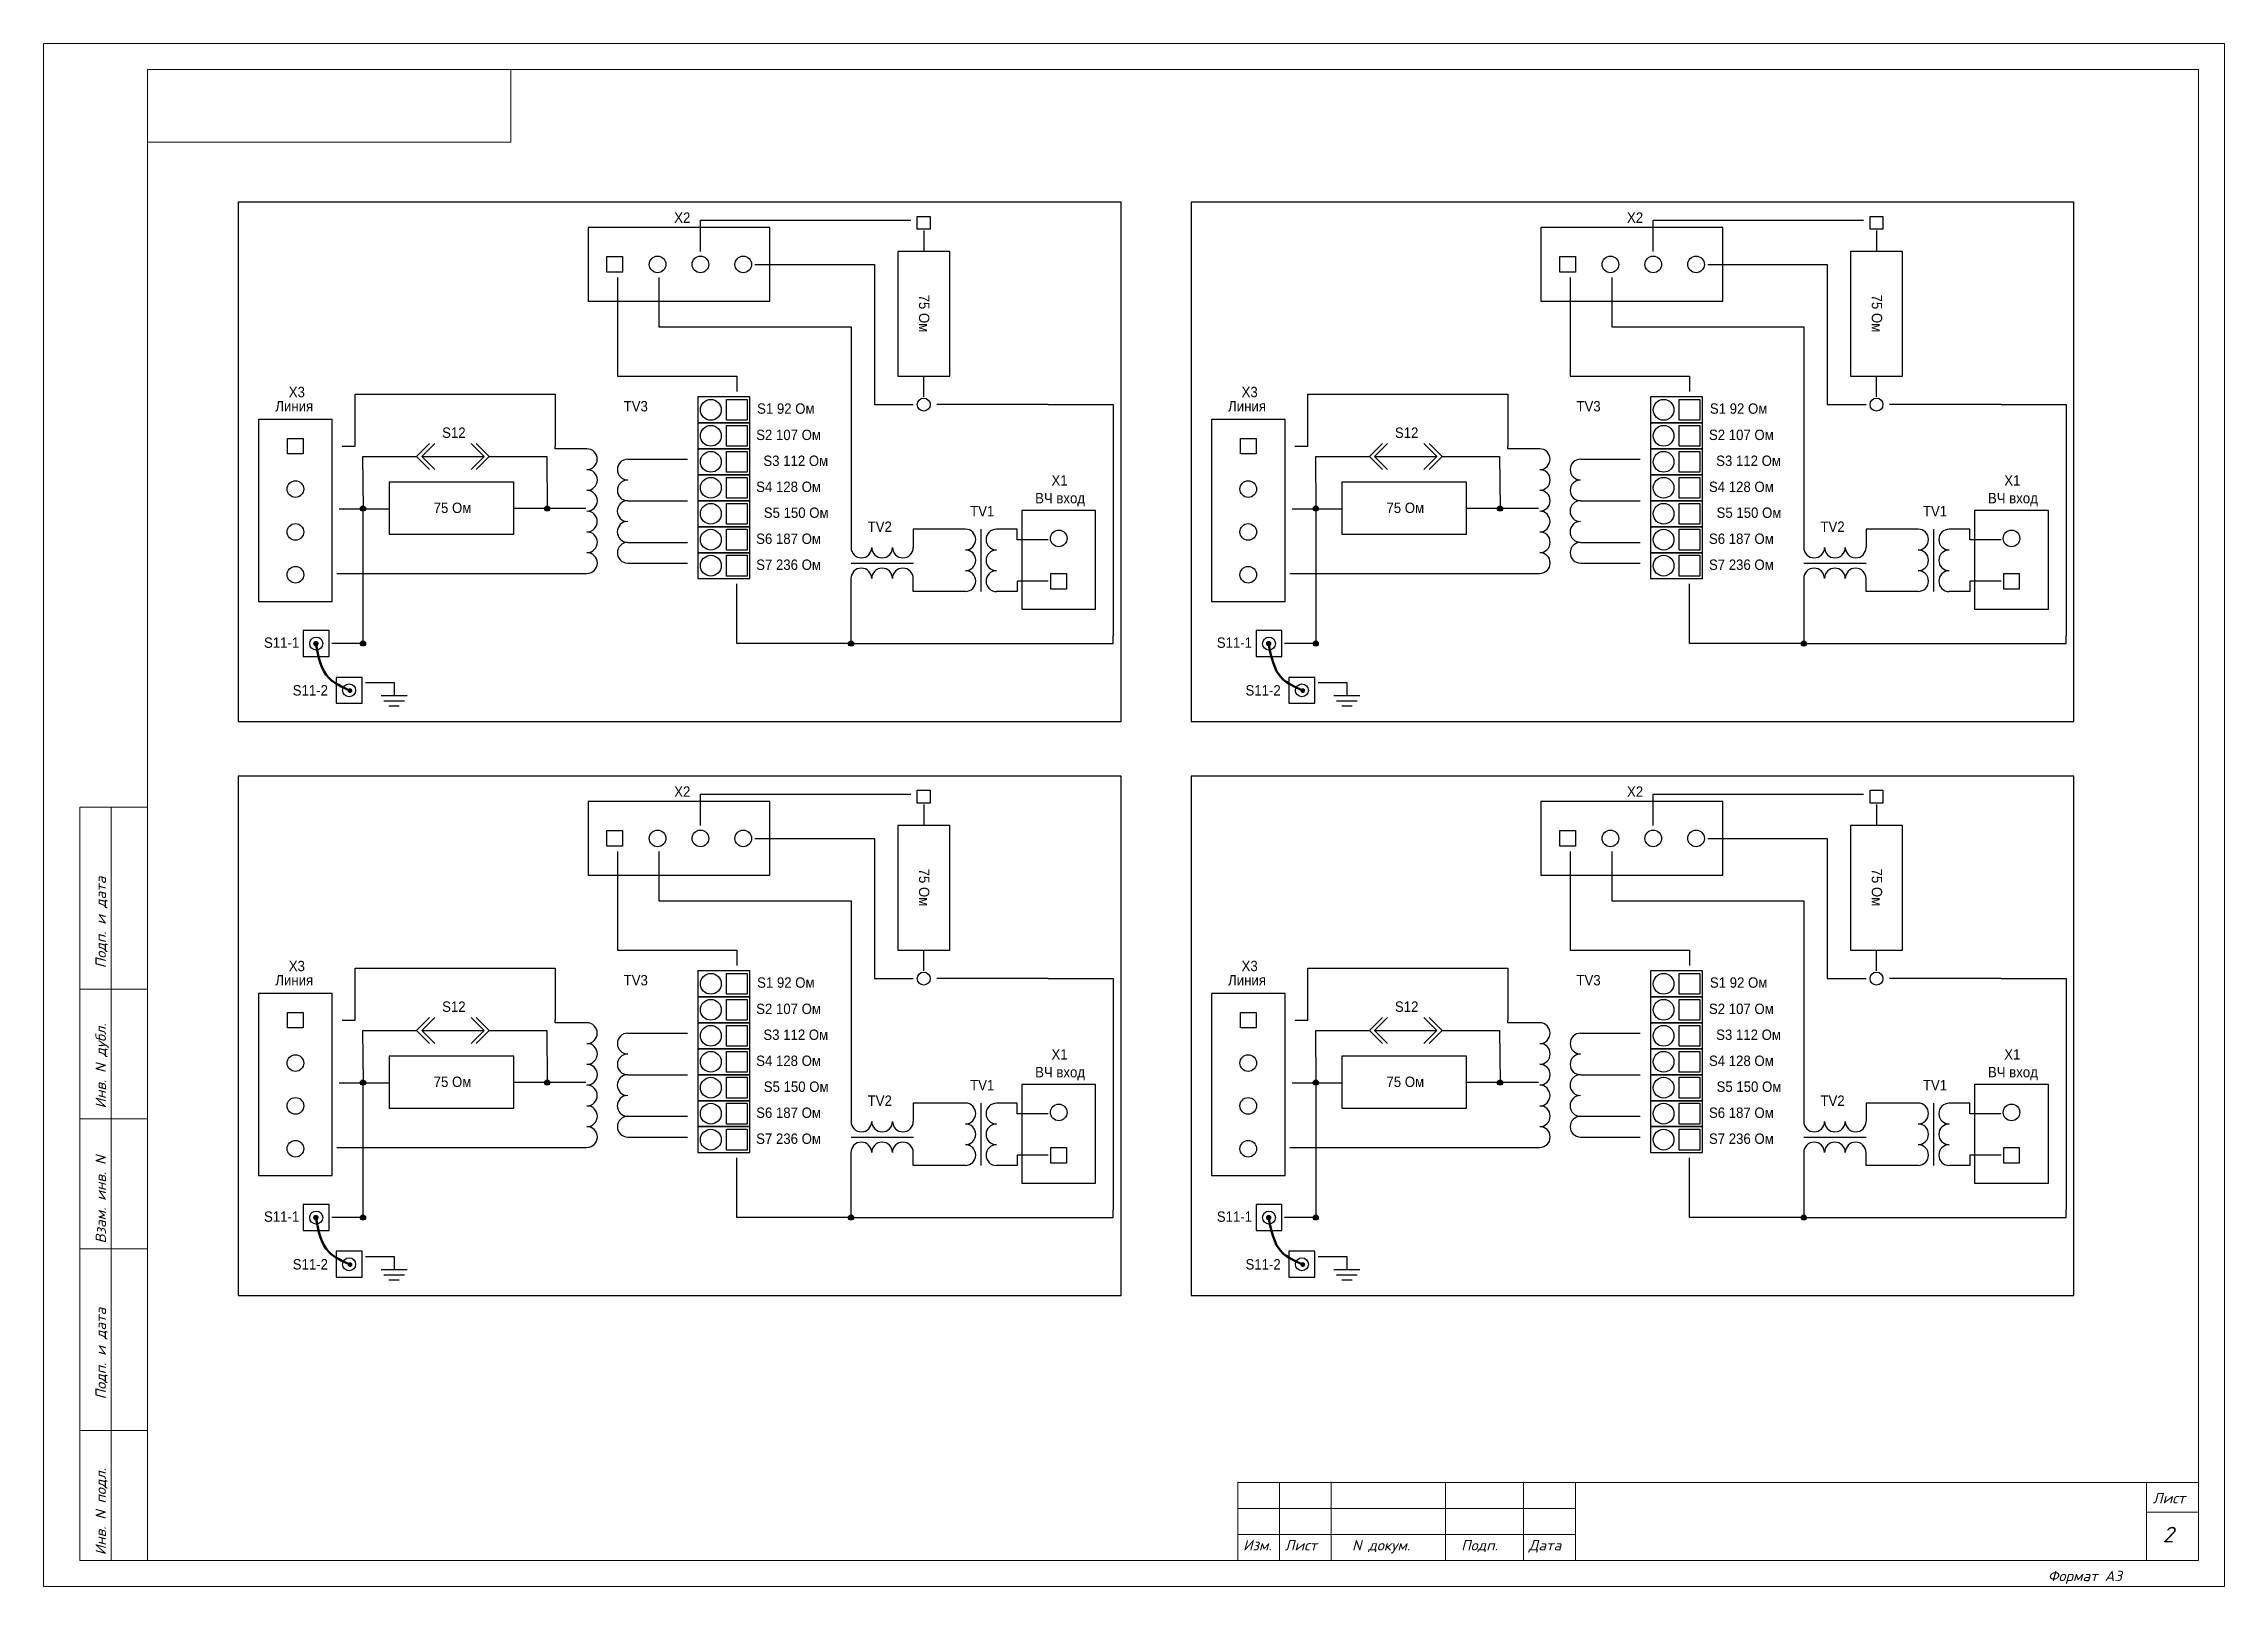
# Model space of a CAD drawing. Extents: x 25 to 880, y -342 to 306.
# Drawn here: x 460 to 880, y -342 to -45 of the extents above; entities that cross this region are included whole.
import ezdxf
from ezdxf.enums import TextEntityAlignment as Align

# ---------------------------------------------------------------- set-up
doc = ezdxf.new("R2010")
doc.units = 0
doc.header["$MEASUREMENT"] = 0
for name, color, linetype in [('BOARD', 7, 'Continuous'), ('PACKAGE_BOT', 7, 'Continuous'), ('PIN_BOT', 7, 'Continuous'), ('REFDES_BOT', 7, 'Continuous')]:
    doc.layers.add(name, color=color, linetype=linetype)
doc.layers.add('РАМКА', color=7, linetype='Continuous', lineweight=0)
doc.styles.add('ADRF1', font='romans', dxfattribs={"oblique": 15})

msp = doc.modelspace()

# ---------------------------------------------------------------- texts
at = {"layer": 'REFDES_BOT', "text_generation_flag": 6, "width": 0.95}
for s, rotation, p in [('X2', 180, (583, -79.5)), ('X2', 180, (766.5, -79.5)), ('75 Ом', 90, (628.5868, -96.9452)), ('75 Ом', 90, (812.0868, -96.9452)), ('X3', 180, (508.7739, -113.0685)), ('X3', 180, (692.2739, -113.0685)), ('Линия', 180, (508.267, -115.8061)), ('TV3', 180, (574.0445, -115.8026)), ('Линия', 180, (691.767, -115.8061)), ('TV3', 180, (757.5445, -115.8026)), ('S12', 180, (539.0111, -120.8982)), ('S12', 180, (722.5111, -120.8982)), ('S3 112 Ом', 180, (604.8598, -126.303)), ('S3 112 Ом', 180, (788.3598, -126.303)), ('X1', 180, (655.6595, -130.0876)), ('X1', 180, (839.1595, -130.0876)), ('75 Ом', 180, (538.7514, -135.3627)), ('S5 150 Ом', 180, (604.9388, -136.303)), ('TV1', 180, (640.7667, -136)), ('ВЧ вход', 180, (655.7667, -133.5)), ('75 Ом', 180, (722.2514, -135.3627)), ('S5 150 Ом', 180, (788.4388, -136.303)), ('TV1', 180, (824.2667, -136)), ('ВЧ вход', 180, (839.2667, -133.5)), ('TV2', 180, (621.0333, -139)), ('TV2', 180, (804.5333, -139)), ('S11-1', 180, (505.838, -161.3175)), ('S11-1', 180, (689.338, -161.3175)), ('S11-2', 180, (511.366, -170.5)), ('S11-2', 180, (694.866, -170.5)), ('X2', 180, (583, -190)), ('X2', 180, (766.5, -190)), ('75 Ом', 90, (628.5868, -207.4452)), ('75 Ом', 90, (812.0868, -207.4452)), ('X3', 180, (508.7739, -223.5685)), ('X3', 180, (692.2739, -223.5685)), ('Линия', 180, (508.267, -226.3061)), ('TV3', 180, (574.0445, -226.3026)), ('Линия', 180, (691.767, -226.3061)), ('TV3', 180, (757.5445, -226.3026)), ('S12', 180, (539.0111, -231.3982)), ('S12', 180, (722.5111, -231.3982)), ('S3 112 Ом', 180, (604.8598, -236.803)), ('S3 112 Ом', 180, (788.3598, -236.803)), ('X1', 180, (655.6595, -240.5876)), ('X1', 180, (839.1595, -240.5876)), ('ВЧ вход', 180, (655.7667, -244)), ('ВЧ вход', 180, (839.2667, -244)), ('75 Ом', 180, (538.7514, -245.8627)), ('S5 150 Ом', 180, (604.9388, -246.803)), ('TV2', 180, (621.0333, -249.5)), ('TV1', 180, (640.7667, -246.5)), ('75 Ом', 180, (722.2514, -245.8627)), ('S5 150 Ом', 180, (788.4388, -246.803)), ('TV2', 180, (804.5333, -249.5)), ('TV1', 180, (824.2667, -246.5)), ('S11-1', 180, (505.838, -271.8175)), ('S11-1', 180, (689.338, -271.8175)), ('S11-2', 180, (511.366, -281)), ('S11-2', 180, (694.866, -281))]:
    msp.add_text(s, height=2, rotation=rotation, dxfattribs=at).set_placement(p, align=Align.CENTER)
for s, p in [('S1 92 Ом', (597.412, -116.8553)), ('S1 92 Ом', (780.912, -116.8553)), ('S2 107 Ом', (597.2324, -121.9152)), ('S2 107 Ом', (780.7324, -121.9152)), ('S4 128 Ом', (597.2324, -131.9152)), ('S4 128 Ом', (780.7324, -131.9152)), ('S6 187 Ом', (597.2324, -141.9152)), ('S6 187 Ом', (780.7324, -141.9152)), ('S7 236 Ом', (597.2324, -146.9152)), ('S7 236 Ом', (780.7324, -146.9152)), ('S1 92 Ом', (597.412, -227.3553)), ('S1 92 Ом', (780.912, -227.3553)), ('S2 107 Ом', (597.2324, -232.4152)), ('S2 107 Ом', (780.7324, -232.4152)), ('S4 128 Ом', (597.2324, -242.4152)), ('S4 128 Ом', (780.7324, -242.4152)), ('S6 187 Ом', (597.2324, -252.4152)), ('S6 187 Ом', (780.7324, -252.4152)), ('S7 236 Ом', (597.2324, -257.4152)), ('S7 236 Ом', (780.7324, -257.4152))]:
    msp.add_text(s, height=2, rotation=180, dxfattribs=at).set_placement(p, align=Align.BOTTOM_LEFT)
at = {"layer": 'РАМКА', "style": 'ADRF1', "oblique": 15}
for s, p in [('Подп. и дата', (472, -223)), ('Инв. N дубл.', (472, -250)), ('Взам. инв. N', (472, -276)), ('Подп. и дата', (472, -306)), ('Инв. N подл.', (472, -336))]:
    msp.add_text(s, height=2, rotation=90, dxfattribs=at).set_placement(p)
for s, height, p in [('Лист', 2, (866.198, -326.0142)), ('2', 3, (868.1207, -333.5281)), ('Изм.', 2, (691, -335.0894)), ('Лист', 2, (699, -335.0894)), ('N докум.', 2, (712, -335.0894)), ('Подп.', 2, (733, -335.0894)), ('Дата', 2, (746, -335.0894)), ('Формат A3', 2, (846, -341))]:
    msp.add_text(s, height=height, dxfattribs=at).set_placement(p)

# ---------------------------------------------------------------- hatches: boundary and pattern name
at = {"layer": 'BOARD', "linetype": 'Continuous'}
h = msp.add_hatch(color=256, dxfattribs=at)
edge = h.paths.add_edge_path(flags=0)
edge.add_arc((521.5, -134.5), 0.5, 0, 360)
h = msp.add_hatch(color=256, dxfattribs=at)
edge = h.paths.add_edge_path(flags=0)
edge.add_arc((557, -134.5), 0.5, 0, 360)
h = msp.add_hatch(color=256, dxfattribs=at)
edge = h.paths.add_edge_path(flags=0)
edge.add_arc((705, -134.5), 0.5, 0, 360)
h = msp.add_hatch(color=256, dxfattribs=at)
edge = h.paths.add_edge_path(flags=0)
edge.add_arc((740.5, -134.5), 0.5, 0, 360)
h = msp.add_hatch(color=256, dxfattribs=at)
edge = h.paths.add_edge_path(flags=0)
edge.add_arc((512.4363, -160.5091), 0.537, 0, 360)
h = msp.add_hatch(color=256, dxfattribs=at)
edge = h.paths.add_edge_path(flags=0)
edge.add_arc((521.5, -160.5), 0.5, 0, 360)
h = msp.add_hatch(color=256, dxfattribs=at)
edge = h.paths.add_edge_path(flags=0)
edge.add_arc((615.5, -160.5), 0.5, 0, 360)
h = msp.add_hatch(color=256, dxfattribs=at)
edge = h.paths.add_edge_path(flags=0)
edge.add_arc((695.9363, -160.5091), 0.537, 0, 360)
h = msp.add_hatch(color=256, dxfattribs=at)
edge = h.paths.add_edge_path(flags=0)
edge.add_arc((705, -160.5), 0.5, 0, 360)
h = msp.add_hatch(color=256, dxfattribs=at)
edge = h.paths.add_edge_path(flags=0)
edge.add_arc((799, -160.5), 0.5, 0, 360)
h = msp.add_hatch(color=256, dxfattribs=at)
edge = h.paths.add_edge_path(flags=0)
edge.add_arc((519.0103, -169.5537), 0.463, 0, 360)
h = msp.add_hatch(color=256, dxfattribs=at)
edge = h.paths.add_edge_path(flags=0)
edge.add_arc((702.5103, -169.5537), 0.463, 0, 360)
h = msp.add_hatch(color=256, dxfattribs=at)
edge = h.paths.add_edge_path(flags=0)
edge.add_arc((521.5, -245), 0.5, 0, 360)
h = msp.add_hatch(color=256, dxfattribs=at)
edge = h.paths.add_edge_path(flags=0)
edge.add_arc((557, -245), 0.5, 0, 360)
h = msp.add_hatch(color=256, dxfattribs=at)
edge = h.paths.add_edge_path(flags=0)
edge.add_arc((705, -245), 0.5, 0, 360)
h = msp.add_hatch(color=256, dxfattribs=at)
edge = h.paths.add_edge_path(flags=0)
edge.add_arc((740.5, -245), 0.5, 0, 360)
h = msp.add_hatch(color=256, dxfattribs=at)
edge = h.paths.add_edge_path(flags=0)
edge.add_arc((512.4363, -271.0091), 0.537, 0, 360)
h = msp.add_hatch(color=256, dxfattribs=at)
edge = h.paths.add_edge_path(flags=0)
edge.add_arc((521.5, -271), 0.5, 0, 360)
h = msp.add_hatch(color=256, dxfattribs=at)
edge = h.paths.add_edge_path(flags=0)
edge.add_arc((615.5, -271), 0.5, 0, 360)
h = msp.add_hatch(color=256, dxfattribs=at)
edge = h.paths.add_edge_path(flags=0)
edge.add_arc((695.9363, -271.0091), 0.537, 0, 360)
h = msp.add_hatch(color=256, dxfattribs=at)
edge = h.paths.add_edge_path(flags=0)
edge.add_arc((705, -271), 0.5, 0, 360)
h = msp.add_hatch(color=256, dxfattribs=at)
edge = h.paths.add_edge_path(flags=0)
edge.add_arc((799, -271), 0.5, 0, 360)
h = msp.add_hatch(color=256, dxfattribs=at)
edge = h.paths.add_edge_path(flags=0)
edge.add_arc((519.0103, -280.0537), 0.463, 0, 360)
h = msp.add_hatch(color=256, dxfattribs=at)
edge = h.paths.add_edge_path(flags=0)
edge.add_arc((702.5103, -280.0537), 0.463, 0, 360)

# ---------------------------------------------------------------- linework, layer by layer
for p, q in [((586.5, -85), (586.5, -79)), ((586.5, -79), (627, -79)), ((770, -85), (770, -79)), ((770, -79), (810.5, -79)), ((629.5, -81), (629.5, -85)), ((813, -81), (813, -85)), ((597, -87.5), (620, -87.5)), ((620, -87.5), (620, -114.5)), ((780.5, -87.5), (803.5, -87.5)), ((803.5, -87.5), (803.5, -114.5)), ((570.5, -90), (570.5, -109)), ((578.5, -90), (578.5, -99.5)), ((754, -90), (754, -109)), ((762, -90), (762, -99.5)), ((578.5, -99.5), (615.5, -99.5)), ((615.5, -99.5), (615.4964, -141.9978)), ((762, -99.5), (799, -99.5)), ((799, -99.5), (798.9964, -141.9978)), ((570.5, -109), (593.5, -109)), ((593.5, -109), (593.5, -112)), ((629.5, -113), (629.5, -109)), ((754, -109), (777, -109)), ((777, -109), (777, -112)), ((813, -113), (813, -109)), ((520, -122.5), (520, -112.5)), ((520, -112.5), (558.5, -112.5)), ((558.5, -112.5), (558.5, -122.5)), ((703.5, -112.5), (742, -112.5)), ((703.5, -122.5), (703.5, -112.5)), ((742, -112.5), (742, -122.5)), ((620, -114.5), (627.5, -114.5)), ((653.5, -114.5), (632, -114.5)), ((648.5, -114.5), (648.5, -114.5)), ((648.5, -114.5), (648.5, -114.5)), ((653.5, -114.5), (666, -114.5)), ((666, -114.5), (666, -159)), ((803.5, -114.5), (811, -114.5)), ((837, -114.5), (815.5, -114.5)), ((832, -114.5), (832, -114.5)), ((832, -114.5), (832, -114.5)), ((837, -114.5), (849.5, -114.5)), ((849.5, -114.5), (849.5, -159)), ((517.5, -122.5), (520, -122.5)), ((521.5799, -134.5418), (521.5, -124.5)), ((521.5, -124.5), (531.8291, -124.5)), ((534.3291, -122), (531.8291, -124.5)), ((531.8291, -124.5), (534.3291, -127)), ((535.3291, -122), (532.8291, -124.5)), ((532.8291, -124.5), (544.8291, -124.5)), ((532.8291, -124.5), (535.3291, -127)), ((542.3291, -122), (544.8291, -124.5)), ((544.8291, -124.5), (542.3291, -127)), ((543.3291, -122), (545.8291, -124.5)), ((545.8291, -124.5), (543.3291, -127)), ((545.8291, -124.5), (556.9201, -124.5)), ((556.9201, -124.5), (557, -134.4504)), ((558.5, -122.5), (558.5, -122.5)), ((558.5, -123), (558.5, -122.5)), ((564.6327, -123), (558.5, -123)), ((572.5, -125), (584, -125)), ((701, -122.5), (703.5, -122.5)), ((705, -124.5), (715.3291, -124.5)), ((705.0799, -134.5418), (705, -124.5)), ((717.8291, -122), (715.3291, -124.5)), ((715.3291, -124.5), (717.8291, -127)), ((718.8291, -122), (716.3291, -124.5)), ((716.3291, -124.5), (728.3291, -124.5)), ((716.3291, -124.5), (718.8291, -127)), ((725.8291, -122), (728.3291, -124.5)), ((728.3291, -124.5), (725.8291, -127)), ((726.8291, -122), (729.3291, -124.5)), ((729.3291, -124.5), (726.8291, -127)), ((729.3291, -124.5), (740.4201, -124.5)), ((740.4201, -124.5), (740.5, -134.4504)), ((742, -123), (742, -122.5)), ((742, -122.5), (742, -122.5)), ((748.1327, -123), (742, -123)), ((756, -125), (767.5, -125)), ((572.4845, -133), (584, -133)), ((755.9845, -133), (767.5, -133)), ((516.9491, -134.5418), (526.5367, -134.5418)), ((521.5, -134.5), (521.5, -160.5)), ((550.5367, -134.4494), (564.4035, -134.4514)), ((627.5, -138.4642), (627.4964, -141.9978)), ((635, -138.4642), (627.5, -138.4642)), ((637.5228, -138.4642), (635, -138.4642)), ((640.5, -138.5), (640.5, -150.5)), ((647.5, -138.5), (643.5058, -138.4816)), ((647.5, -140.5), (647.5, -138.5)), ((700.4491, -134.5418), (710.0367, -134.5418)), ((705, -134.5), (705, -160.5)), ((734.0367, -134.4494), (747.9035, -134.4514)), ((811, -138.4642), (810.9964, -141.9978)), ((818.5, -138.4642), (811, -138.4642)), ((821.0228, -138.4642), (818.5, -138.4642)), ((824, -138.5), (824, -150.5)), ((831, -138.5), (827.0058, -138.4816)), ((831, -140.5), (831, -138.5)), ((572.5, -141.0106), (584, -141.0106)), ((653.5, -140.5), (647.5, -140.5)), ((756, -141.0106), (767.5, -141.0106)), ((837, -140.5), (831, -140.5)), ((516.5, -147), (564.6481, -146.9894)), ((572.5, -145.0106), (584, -145.0106)), ((615.5148, -145.0036), (627.5148, -145.0036)), ((700, -147), (748.1481, -146.9894)), ((756, -145.0106), (767.5, -145.0106)), ((799.0148, -145.0036), (811.0148, -145.0036)), ((593.5, -160.5), (593.5, -149)), ((615.479, -147.9808), (615.4819, -160.5)), ((627.5, -150.4642), (627.479, -147.9808)), ((635, -150.4642), (627.5, -150.4642)), ((637.5228, -150.4642), (635, -150.4642)), ((647.5, -150.5), (643.5058, -150.4816)), ((653.5, -148.5), (647.5, -148.5)), ((647.5, -148.5), (647.5, -150.5)), ((777, -160.5), (777, -149)), ((798.979, -147.9808), (798.9819, -160.5)), ((811, -150.4642), (810.979, -147.9808)), ((818.5, -150.4642), (811, -150.4642)), ((821.0228, -150.4642), (818.5, -150.4642)), ((831, -150.5), (827.0058, -150.4816)), ((831, -148.5), (831, -150.5)), ((837, -148.5), (831, -148.5)), ((666, -160.5), (666, -159)), ((849.5, -160.5), (849.5, -159)), ((521.5, -160.5), (515.5, -160.5)), ((615.5, -160.5), (593.5, -160.5)), ((593.5, -160.5), (593.5, -160.5)), ((615, -160.5), (666, -160.5)), ((666, -160.5), (666, -160.5)), ((705, -160.5), (699, -160.5)), ((777, -160.5), (777, -160.5)), ((799, -160.5), (777, -160.5)), ((798.5, -160.5), (849.5, -160.5)), ((849.5, -160.5), (849.5, -160.5)), ((522, -168), (527.5, -168)), ((527.5, -168), (527.5, -170.5)), ((705.5, -168), (711, -168)), ((711, -168), (711, -170.5)), ((525, -170.5), (530, -170.5)), ((525.5, -171.5), (529.5, -171.5)), ((708.5, -170.5), (713.5, -170.5)), ((709, -171.5), (713, -171.5)), ((526.5, -172.5), (528.5, -172.5)), ((710, -172.5), (712, -172.5)), ((586.5, -195.5), (586.5, -189.5)), ((586.5, -189.5), (627, -189.5)), ((629.5, -191.5), (629.5, -195.5)), ((770, -195.5), (770, -189.5)), ((770, -189.5), (810.5, -189.5)), ((813, -191.5), (813, -195.5)), ((570.5, -200.5), (570.5, -219.5)), ((578.5, -200.5), (578.5, -210)), ((597, -198), (620, -198)), ((620, -198), (620, -225)), ((754, -200.5), (754, -219.5)), ((762, -200.5), (762, -210)), ((780.5, -198), (803.5, -198)), ((803.5, -198), (803.5, -225)), ((578.5, -210), (615.5, -210)), ((615.5, -210), (615.4964, -252.4978)), ((762, -210), (799, -210)), ((799, -210), (798.9964, -252.4978)), ((570.5, -219.5), (593.5, -219.5)), ((593.5, -219.5), (593.5, -222.5)), ((629.5, -223.5), (629.5, -219.5)), ((754, -219.5), (777, -219.5)), ((777, -219.5), (777, -222.5)), ((813, -223.5), (813, -219.5)), ((520, -223), (558.5, -223)), ((520, -233), (520, -223)), ((558.5, -223), (558.5, -233)), ((620, -225), (627.5, -225)), ((653.5, -225), (632, -225)), ((648.5, -225), (648.5, -225)), ((648.5, -225), (648.5, -225)), ((653.5, -225), (666, -225)), ((666, -225), (666, -269.5)), ((703.5, -223), (742, -223)), ((703.5, -233), (703.5, -223)), ((742, -223), (742, -233)), ((803.5, -225), (811, -225)), ((837, -225), (815.5, -225)), ((832, -225), (832, -225)), ((832, -225), (832, -225)), ((837, -225), (849.5, -225)), ((849.5, -225), (849.5, -269.5)), ((517.5, -233), (520, -233)), ((521.5, -235), (531.8291, -235)), ((521.5799, -245.0418), (521.5, -235)), ((534.3291, -232.5), (531.8291, -235)), ((531.8291, -235), (534.3291, -237.5)), ((535.3291, -232.5), (532.8291, -235)), ((532.8291, -235), (544.8291, -235)), ((532.8291, -235), (535.3291, -237.5)), ((542.3291, -232.5), (544.8291, -235)), ((544.8291, -235), (542.3291, -237.5)), ((543.3291, -232.5), (545.8291, -235)), ((545.8291, -235), (543.3291, -237.5)), ((545.8291, -235), (556.9201, -235)), ((556.9201, -235), (557, -244.9504)), ((558.5, -233.5), (558.5, -233)), ((558.5, -233), (558.5, -233)), ((564.6327, -233.5), (558.5, -233.5)), ((701, -233), (703.5, -233)), ((705, -235), (715.3291, -235)), ((705.0799, -245.0418), (705, -235)), ((717.8291, -232.5), (715.3291, -235)), ((715.3291, -235), (717.8291, -237.5)), ((718.8291, -232.5), (716.3291, -235)), ((716.3291, -235), (728.3291, -235)), ((716.3291, -235), (718.8291, -237.5)), ((725.8291, -232.5), (728.3291, -235)), ((728.3291, -235), (725.8291, -237.5)), ((726.8291, -232.5), (729.3291, -235)), ((729.3291, -235), (726.8291, -237.5)), ((729.3291, -235), (740.4201, -235)), ((740.4201, -235), (740.5, -244.9504)), ((742, -233.5), (742, -233)), ((742, -233), (742, -233)), ((748.1327, -233.5), (742, -233.5)), ((572.5, -235.5), (584, -235.5)), ((756, -235.5), (767.5, -235.5)), ((572.4845, -243.5), (584, -243.5)), ((755.9845, -243.5), (767.5, -243.5)), ((516.9491, -245.0418), (526.5367, -245.0418)), ((521.5, -245), (521.5, -271)), ((550.5367, -244.9494), (564.4035, -244.9514)), ((700.4491, -245.0418), (710.0367, -245.0418)), ((705, -245), (705, -271)), ((734.0367, -244.9494), (747.9035, -244.9514)), ((572.5, -251.5106), (584, -251.5106)), ((627.5, -248.9642), (627.4964, -252.4978)), ((635, -248.9642), (627.5, -248.9642)), ((637.5228, -248.9642), (635, -248.9642)), ((640.5, -249), (640.5, -261)), ((647.5, -249), (643.5058, -248.9816)), ((647.5, -251), (647.5, -249)), ((653.5, -251), (647.5, -251)), ((756, -251.5106), (767.5, -251.5106)), ((811, -248.9642), (810.9964, -252.4978)), ((818.5, -248.9642), (811, -248.9642)), ((821.0228, -248.9642), (818.5, -248.9642)), ((824, -249), (824, -261)), ((831, -249), (827.0058, -248.9816)), ((831, -251), (831, -249)), ((837, -251), (831, -251)), ((572.5, -255.5106), (584, -255.5106)), ((615.5148, -255.5036), (627.5148, -255.5036)), ((756, -255.5106), (767.5, -255.5106)), ((799.0148, -255.5036), (811.0148, -255.5036)), ((516.5, -257.5), (564.6481, -257.4894)), ((593.5, -271), (593.5, -259.5)), ((615.479, -258.4808), (615.4819, -271)), ((627.5, -260.9642), (627.479, -258.4808)), ((647.5, -259), (647.5, -261)), ((653.5, -259), (647.5, -259)), ((700, -257.5), (748.1481, -257.4894)), ((777, -271), (777, -259.5)), ((798.979, -258.4808), (798.9819, -271)), ((811, -260.9642), (810.979, -258.4808)), ((831, -259), (831, -261)), ((837, -259), (831, -259)), ((635, -260.9642), (627.5, -260.9642)), ((637.5228, -260.9642), (635, -260.9642)), ((647.5, -261), (643.5058, -260.9816)), ((818.5, -260.9642), (811, -260.9642)), ((821.0228, -260.9642), (818.5, -260.9642)), ((831, -261), (827.0058, -260.9816)), ((521.5, -271), (515.5, -271)), ((593.5, -271), (593.5, -271)), ((615.5, -271), (593.5, -271)), ((615, -271), (666, -271)), ((666, -271), (666, -269.5)), ((666, -271), (666, -271)), ((705, -271), (699, -271)), ((777, -271), (777, -271)), ((799, -271), (777, -271)), ((798.5, -271), (849.5, -271)), ((849.5, -271), (849.5, -269.5)), ((849.5, -271), (849.5, -271)), ((522, -278.5), (527.5, -278.5)), ((525, -281), (530, -281)), ((527.5, -278.5), (527.5, -281)), ((705.5, -278.5), (711, -278.5)), ((708.5, -281), (713.5, -281)), ((711, -278.5), (711, -281)), ((525.5, -282), (529.5, -282)), ((526.5, -283), (528.5, -283)), ((709, -282), (713, -282)), ((710, -283), (712, -283))]:
    msp.add_line(p, q, dxfattribs=at)
at = {"layer": 'BOARD'}
for points in [[(667.5, -175.5), (667.5, -75.5), (497.5, -75.5), (497.5, -175.5)], [(851, -175.5), (851, -75.5), (681, -75.5), (681, -175.5)], [(667.5, -286), (667.5, -186), (497.5, -186), (497.5, -286)], [(851, -286), (851, -186), (681, -186), (681, -286)]]:
    msp.add_lwpolyline(points, close=True, dxfattribs=at)
at = {"layer": 'BOARD', "linetype": 'Continuous'}
for centre in [(521.5, -134.5), (557, -134.5), (705, -134.5), (740.5, -134.5), (521.5, -160.5), (615.5, -160.5), (705, -160.5), (799, -160.5), (521.5, -245), (557, -245), (705, -245), (740.5, -245), (521.5, -271), (615.5, -271), (705, -271), (799, -271)]:
    msp.add_circle(centre, 0.5, dxfattribs=at)
for centre, start, end in [((564.6327, -125), 270, 90), ((572.5, -127), 90, 270), ((748.1327, -125), 270, 90), ((756, -127), 90, 270), ((564.6481, -128.9894), 270, 90), ((572.5, -131.0106), 90, 270), ((748.1481, -128.9894), 270, 90), ((756, -131.0106), 90, 270), ((564.6481, -132.9894), 270, 90), ((572.4845, -135), 90, 270), ((748.1481, -132.9894), 270, 90), ((755.9845, -135), 90, 270), ((564.6327, -137), 270, 90), ((572.4845, -139), 90, 270), ((637.5228, -140.4642), 270, 90), ((643.5058, -140.4816), 90, 270), ((748.1327, -137), 270, 90), ((755.9845, -139), 90, 270), ((821.0228, -140.4642), 270, 90), ((827.0058, -140.4816), 90, 270), ((564.6481, -140.9894), 270, 90), ((572.5, -143.0106), 90, 270), ((617.4964, -141.9978), 180, 0), ((621.4964, -141.9978), 180, 0), ((625.4964, -141.9978), 180, 0), ((637.5228, -144.4642), 270, 90), ((643.5058, -144.4816), 90, 270), ((748.1481, -140.9894), 270, 90), ((756, -143.0106), 90, 270), ((800.9964, -141.9978), 180, 0), ((804.9964, -141.9978), 180, 0), ((808.9964, -141.9978), 180, 0), ((821.0228, -144.4642), 270, 90), ((827.0058, -144.4816), 90, 270), ((564.6481, -144.9894), 270, 90), ((617.479, -147.9808), 0, 180), ((621.479, -147.9808), 0, 180), ((625.479, -147.9808), 0, 180), ((637.5228, -148.4642), 270, 90), ((643.5058, -148.4816), 90, 270), ((748.1481, -144.9894), 270, 90), ((800.979, -147.9808), 0, 180), ((804.979, -147.9808), 0, 180), ((808.979, -147.9808), 0, 180), ((821.0228, -148.4642), 270, 90), ((827.0058, -148.4816), 90, 270), ((564.6327, -235.5), 270, 90), ((748.1327, -235.5), 270, 90), ((564.6481, -239.4894), 270, 90), ((572.5, -237.5), 90, 270), ((748.1481, -239.4894), 270, 90), ((756, -237.5), 90, 270), ((564.6481, -243.4894), 270, 90), ((572.4845, -245.5), 90, 270), ((572.5, -241.5106), 90, 270), ((748.1481, -243.4894), 270, 90), ((755.9845, -245.5), 90, 270), ((756, -241.5106), 90, 270), ((564.6327, -247.5), 270, 90), ((572.4845, -249.5), 90, 270), ((748.1327, -247.5), 270, 90), ((755.9845, -249.5), 90, 270), ((564.6481, -251.4894), 270, 90), ((572.5, -253.5106), 90, 270), ((637.5228, -250.9642), 270, 90), ((643.5058, -250.9816), 90, 270), ((748.1481, -251.4894), 270, 90), ((756, -253.5106), 90, 270), ((821.0228, -250.9642), 270, 90), ((827.0058, -250.9816), 90, 270), ((564.6481, -255.4894), 270, 90), ((617.4964, -252.4978), 180, 0), ((621.4964, -252.4978), 180, 0), ((625.4964, -252.4978), 180, 0), ((637.5228, -254.9642), 270, 90), ((643.5058, -254.9816), 90, 270), ((748.1481, -255.4894), 270, 90), ((800.9964, -252.4978), 180, 0), ((804.9964, -252.4978), 180, 0), ((808.9964, -252.4978), 180, 0), ((821.0228, -254.9642), 270, 90), ((827.0058, -254.9816), 90, 270), ((617.479, -258.4808), 0, 180), ((621.479, -258.4808), 0, 180), ((625.479, -258.4808), 0, 180), ((637.5228, -258.9642), 270, 90), ((643.5058, -258.9816), 90, 270), ((800.979, -258.4808), 0, 180), ((804.979, -258.4808), 0, 180), ((808.979, -258.4808), 0, 180), ((821.0228, -258.9642), 270, 90), ((827.0058, -258.9816), 90, 270)]:
    msp.add_arc(centre, 2, start, end, dxfattribs=at)
at = {"layer": 'PACKAGE_BOT'}
for points in [[(599.875, -94.6), (599.875, -80.4), (564.875, -80.4), (564.875, -94.6)], [(783.375, -94.6), (783.375, -80.4), (748.375, -80.4), (748.375, -94.6)], [(624.5, -85), (624.5, -109), (634.5, -109), (634.5, -85)], [(808, -85), (808, -109), (818, -109), (818, -85)], [(586, -113), (586, -118), (596, -118), (596, -113)], [(769.5, -113), (769.5, -118), (779.5, -118), (779.5, -113)], [(501.4, -152.375), (515.6, -152.375), (515.6, -117.375), (501.4, -117.375)], [(684.9, -152.375), (699.1, -152.375), (699.1, -117.375), (684.9, -117.375)], [(586, -118), (586, -123), (596, -123), (596, -118)], [(769.5, -118), (769.5, -123), (779.5, -123), (779.5, -118)], [(586, -123), (586, -128), (596, -128), (596, -123)], [(769.5, -123), (769.5, -128), (779.5, -128), (779.5, -123)], [(526.5367, -139.4494), (550.5367, -139.4494), (550.5367, -129.4494), (526.5367, -129.4494)], [(586, -128), (586, -133), (596, -133), (596, -128)], [(710.0367, -139.4494), (734.0367, -139.4494), (734.0367, -129.4494), (710.0367, -129.4494)], [(769.5, -128), (769.5, -133), (779.5, -133), (779.5, -128)], [(586, -133), (586, -138), (596, -138), (596, -133)], [(769.5, -133), (769.5, -138), (779.5, -138), (779.5, -133)], [(586, -138), (586, -143), (596, -143), (596, -138)], [(662.6, -134.875), (648.4, -134.875), (648.4, -153.875), (662.6, -153.875)], [(769.5, -138), (769.5, -143), (779.5, -143), (779.5, -138)], [(846.1, -134.875), (831.9, -134.875), (831.9, -153.875), (846.1, -153.875)], [(586, -143), (586, -148), (596, -148), (596, -143)], [(769.5, -143), (769.5, -148), (779.5, -148), (779.5, -143)], [(510, -163), (515, -163), (515, -158), (510, -158)], [(693.5, -163), (698.5, -163), (698.5, -158), (693.5, -158)], [(516.3429, -172), (521.3429, -172), (521.3429, -167), (516.3429, -167)], [(699.8429, -172), (704.8429, -172), (704.8429, -167), (699.8429, -167)], [(599.875, -205.1), (599.875, -190.9), (564.875, -190.9), (564.875, -205.1)], [(783.375, -205.1), (783.375, -190.9), (748.375, -190.9), (748.375, -205.1)], [(624.5, -195.5), (624.5, -219.5), (634.5, -219.5), (634.5, -195.5)], [(808, -195.5), (808, -219.5), (818, -219.5), (818, -195.5)], [(586, -223.5), (586, -228.5), (596, -228.5), (596, -223.5)], [(769.5, -223.5), (769.5, -228.5), (779.5, -228.5), (779.5, -223.5)], [(501.4, -262.875), (515.6, -262.875), (515.6, -227.875), (501.4, -227.875)], [(586, -228.5), (586, -233.5), (596, -233.5), (596, -228.5)], [(684.9, -262.875), (699.1, -262.875), (699.1, -227.875), (684.9, -227.875)], [(769.5, -228.5), (769.5, -233.5), (779.5, -233.5), (779.5, -228.5)], [(586, -233.5), (586, -238.5), (596, -238.5), (596, -233.5)], [(769.5, -233.5), (769.5, -238.5), (779.5, -238.5), (779.5, -233.5)], [(586, -238.5), (586, -243.5), (596, -243.5), (596, -238.5)], [(769.5, -238.5), (769.5, -243.5), (779.5, -243.5), (779.5, -238.5)], [(526.5367, -249.9494), (550.5367, -249.9494), (550.5367, -239.9494), (526.5367, -239.9494)], [(586, -243.5), (586, -248.5), (596, -248.5), (596, -243.5)], [(710.0367, -249.9494), (734.0367, -249.9494), (734.0367, -239.9494), (710.0367, -239.9494)], [(769.5, -243.5), (769.5, -248.5), (779.5, -248.5), (779.5, -243.5)], [(662.6, -245.375), (648.4, -245.375), (648.4, -264.375), (662.6, -264.375)], [(846.1, -245.375), (831.9, -245.375), (831.9, -264.375), (846.1, -264.375)], [(586, -248.5), (586, -253.5), (596, -253.5), (596, -248.5)], [(769.5, -248.5), (769.5, -253.5), (779.5, -253.5), (779.5, -248.5)], [(586, -253.5), (586, -258.5), (596, -258.5), (596, -253.5)], [(769.5, -253.5), (769.5, -258.5), (779.5, -258.5), (779.5, -253.5)], [(510, -273.5), (515, -273.5), (515, -268.5), (510, -268.5)], [(693.5, -273.5), (698.5, -273.5), (698.5, -268.5), (693.5, -268.5)], [(516.3429, -282.5), (521.3429, -282.5), (521.3429, -277.5), (516.3429, -277.5)], [(699.8429, -282.5), (704.8429, -282.5), (704.8429, -277.5), (699.8429, -277.5)]]:
    msp.add_lwpolyline(points, close=True, dxfattribs=at)
at = {"layer": 'PIN_BOT'}
for points in [[(628.25, -78.25), (630.75, -78.25), (630.75, -80.75), (628.25, -80.75)], [(811.75, -78.25), (814.25, -78.25), (814.25, -80.75), (811.75, -80.75)], [(571.5, -89), (568.5, -89), (568.5, -86), (571.5, -86)], [(755, -89), (752, -89), (752, -86), (755, -86)], [(591.5, -113.5), (595.5, -113.5), (595.5, -117.5), (591.5, -117.5)], [(775, -113.5), (779, -113.5), (779, -117.5), (775, -117.5)], [(507, -124), (507, -121), (510, -121), (510, -124)], [(591.5, -118.5), (595.5, -118.5), (595.5, -122.5), (591.5, -122.5)], [(690.5, -124), (690.5, -121), (693.5, -121), (693.5, -124)], [(775, -118.5), (779, -118.5), (779, -122.5), (775, -122.5)], [(591.5, -123.5), (595.5, -123.5), (595.5, -127.5), (591.5, -127.5)], [(775, -123.5), (779, -123.5), (779, -127.5), (775, -127.5)], [(591.5, -128.5), (595.5, -128.5), (595.5, -132.5), (591.5, -132.5)], [(775, -128.5), (779, -128.5), (779, -132.5), (775, -132.5)], [(591.5, -133.5), (595.5, -133.5), (595.5, -137.5), (591.5, -137.5)], [(775, -133.5), (779, -133.5), (779, -137.5), (775, -137.5)], [(591.5, -138.5), (595.5, -138.5), (595.5, -142.5), (591.5, -142.5)], [(775, -138.5), (779, -138.5), (779, -142.5), (775, -142.5)], [(591.5, -143.5), (595.5, -143.5), (595.5, -147.5), (591.5, -147.5)], [(657, -147), (657, -150), (654, -150), (654, -147)], [(775, -143.5), (779, -143.5), (779, -147.5), (775, -147.5)], [(840.5, -147), (840.5, -150), (837.5, -150), (837.5, -147)], [(628.25, -188.75), (630.75, -188.75), (630.75, -191.25), (628.25, -191.25)], [(811.75, -188.75), (814.25, -188.75), (814.25, -191.25), (811.75, -191.25)], [(571.5, -199.5), (568.5, -199.5), (568.5, -196.5), (571.5, -196.5)], [(755, -199.5), (752, -199.5), (752, -196.5), (755, -196.5)], [(591.5, -224), (595.5, -224), (595.5, -228), (591.5, -228)], [(775, -224), (779, -224), (779, -228), (775, -228)], [(591.5, -229), (595.5, -229), (595.5, -233), (591.5, -233)], [(775, -229), (779, -229), (779, -233), (775, -233)], [(507, -234.5), (507, -231.5), (510, -231.5), (510, -234.5)], [(591.5, -234), (595.5, -234), (595.5, -238), (591.5, -238)], [(690.5, -234.5), (690.5, -231.5), (693.5, -231.5), (693.5, -234.5)], [(775, -234), (779, -234), (779, -238), (775, -238)], [(591.5, -239), (595.5, -239), (595.5, -243), (591.5, -243)], [(775, -239), (779, -239), (779, -243), (775, -243)], [(591.5, -244), (595.5, -244), (595.5, -248), (591.5, -248)], [(775, -244), (779, -244), (779, -248), (775, -248)], [(591.5, -249), (595.5, -249), (595.5, -253), (591.5, -253)], [(775, -249), (779, -249), (779, -253), (775, -253)], [(591.5, -254), (595.5, -254), (595.5, -258), (591.5, -258)], [(775, -254), (779, -254), (779, -258), (775, -258)], [(657, -257.5), (657, -260.5), (654, -260.5), (654, -257.5)], [(840.5, -257.5), (840.5, -260.5), (837.5, -260.5), (837.5, -257.5)]]:
    msp.add_lwpolyline(points, close=True, dxfattribs=at)
for centre, radius in [((578.25, -87.5), 1.6), ((586.5, -87.5), 1.6), ((594.75, -87.5), 1.6), ((761.75, -87.5), 1.6), ((770, -87.5), 1.6), ((778.25, -87.5), 1.6), ((629.5, -114.5), 1.25), ((813, -114.5), 1.25), ((588.5, -115.5), 2), ((772, -115.5), 2), ((588.5, -120.5), 2), ((772, -120.5), 2), ((588.5, -125.5), 2), ((772, -125.5), 2), ((508.5, -130.75), 1.6), ((588.5, -130.5), 2), ((692, -130.75), 1.6), ((772, -130.5), 2), ((588.5, -135.5), 2), ((772, -135.5), 2), ((508.5, -139), 1.6), ((588.5, -140.5), 2), ((692, -139), 1.6), ((772, -140.5), 2), ((655.5, -140.25), 1.6), ((839, -140.25), 1.6), ((508.5, -147.25), 1.6), ((588.5, -145.5), 2), ((692, -147.25), 1.6), ((772, -145.5), 2), ((512.5, -160.5), 1.25), ((696, -160.5), 1.25), ((518.8429, -169.5), 1.25), ((702.3429, -169.5), 1.25), ((578.25, -198), 1.6), ((586.5, -198), 1.6), ((594.75, -198), 1.6), ((761.75, -198), 1.6), ((770, -198), 1.6), ((778.25, -198), 1.6), ((588.5, -226), 2), ((629.5, -225), 1.25), ((772, -226), 2), ((813, -225), 1.25), ((588.5, -231), 2), ((772, -231), 2), ((588.5, -236), 2), ((772, -236), 2), ((588.5, -241), 2), ((772, -241), 2), ((508.5, -241.25), 1.6), ((692, -241.25), 1.6), ((588.5, -246), 2), ((772, -246), 2), ((508.5, -249.5), 1.6), ((588.5, -251), 2), ((655.5, -250.75), 1.6), ((692, -249.5), 1.6), ((772, -251), 2), ((839, -250.75), 1.6), ((508.5, -257.75), 1.6), ((588.5, -256), 2), ((692, -257.75), 1.6), ((772, -256), 2), ((512.5, -271), 1.25), ((696, -271), 1.25), ((518.8429, -280), 1.25), ((702.3429, -280), 1.25)]:
    msp.add_circle(centre, radius, dxfattribs=at)
at = {"layer": 'PIN_BOT', "linetype": 'ByBlock', "lineweight": 50}
for points in [[(518.9733, -169.5011), (514.9733, -167.1496), (512.406, -160.4983)], [(702.4733, -169.5011), (698.4733, -167.1496), (695.906, -160.4983)], [(518.9733, -280.0011), (514.9733, -277.6496), (512.406, -270.9983)], [(702.4733, -280.0011), (698.4733, -277.6496), (695.906, -270.9983)]]:
    msp.add_spline(points, degree=3, dxfattribs=at)
at = {"layer": 'РАМКА'}
for p, q in [((460, -45), (460, -342)), ((880, -45), (460, -45)), ((880, -342), (880, -45)), ((480, -337), (480, -50)), ((480, -50), (875, -50)), ((550, -64), (550, -50)), ((875, -50), (875, -337)), ((480, -64), (550, -64)), ((480, -192), (467, -192)), ((467, -337), (467, -192)), ((473, -337), (473, -192)), ((480, -227), (467, -227)), ((480, -252), (467, -252)), ((480, -277), (467, -277)), ((480, -312), (467, -312)), ((690, -321.8723), (690, -337)), ((690, -322), (875, -322)), ((698, -321.9586), (698, -336.8917)), ((708, -321.8723), (708, -337)), ((730, -322.0449), (730, -337)), ((745, -321.8723), (745, -337)), ((755, -321.9586), (755, -337)), ((865.0023, -321.998), (865.0023, -337)), ((690, -327), (755, -327)), ((864.9638, -327.7211), (875, -327.7211)), ((690, -332), (755, -332)), ((480, -337), (467, -337)), ((875, -337), (480, -337)), ((460, -342), (880, -342))]:
    msp.add_line(p, q, dxfattribs=at)

msp.set_redraw_order([(e.dxf.handle, doc.entitydb.next_handle()) for e in msp.query("TEXT MTEXT ATTDEF DIMENSION ARC_DIMENSION")])  # texts and dimensions are drawn at this point

doc.saveas('drawing.dxf')
